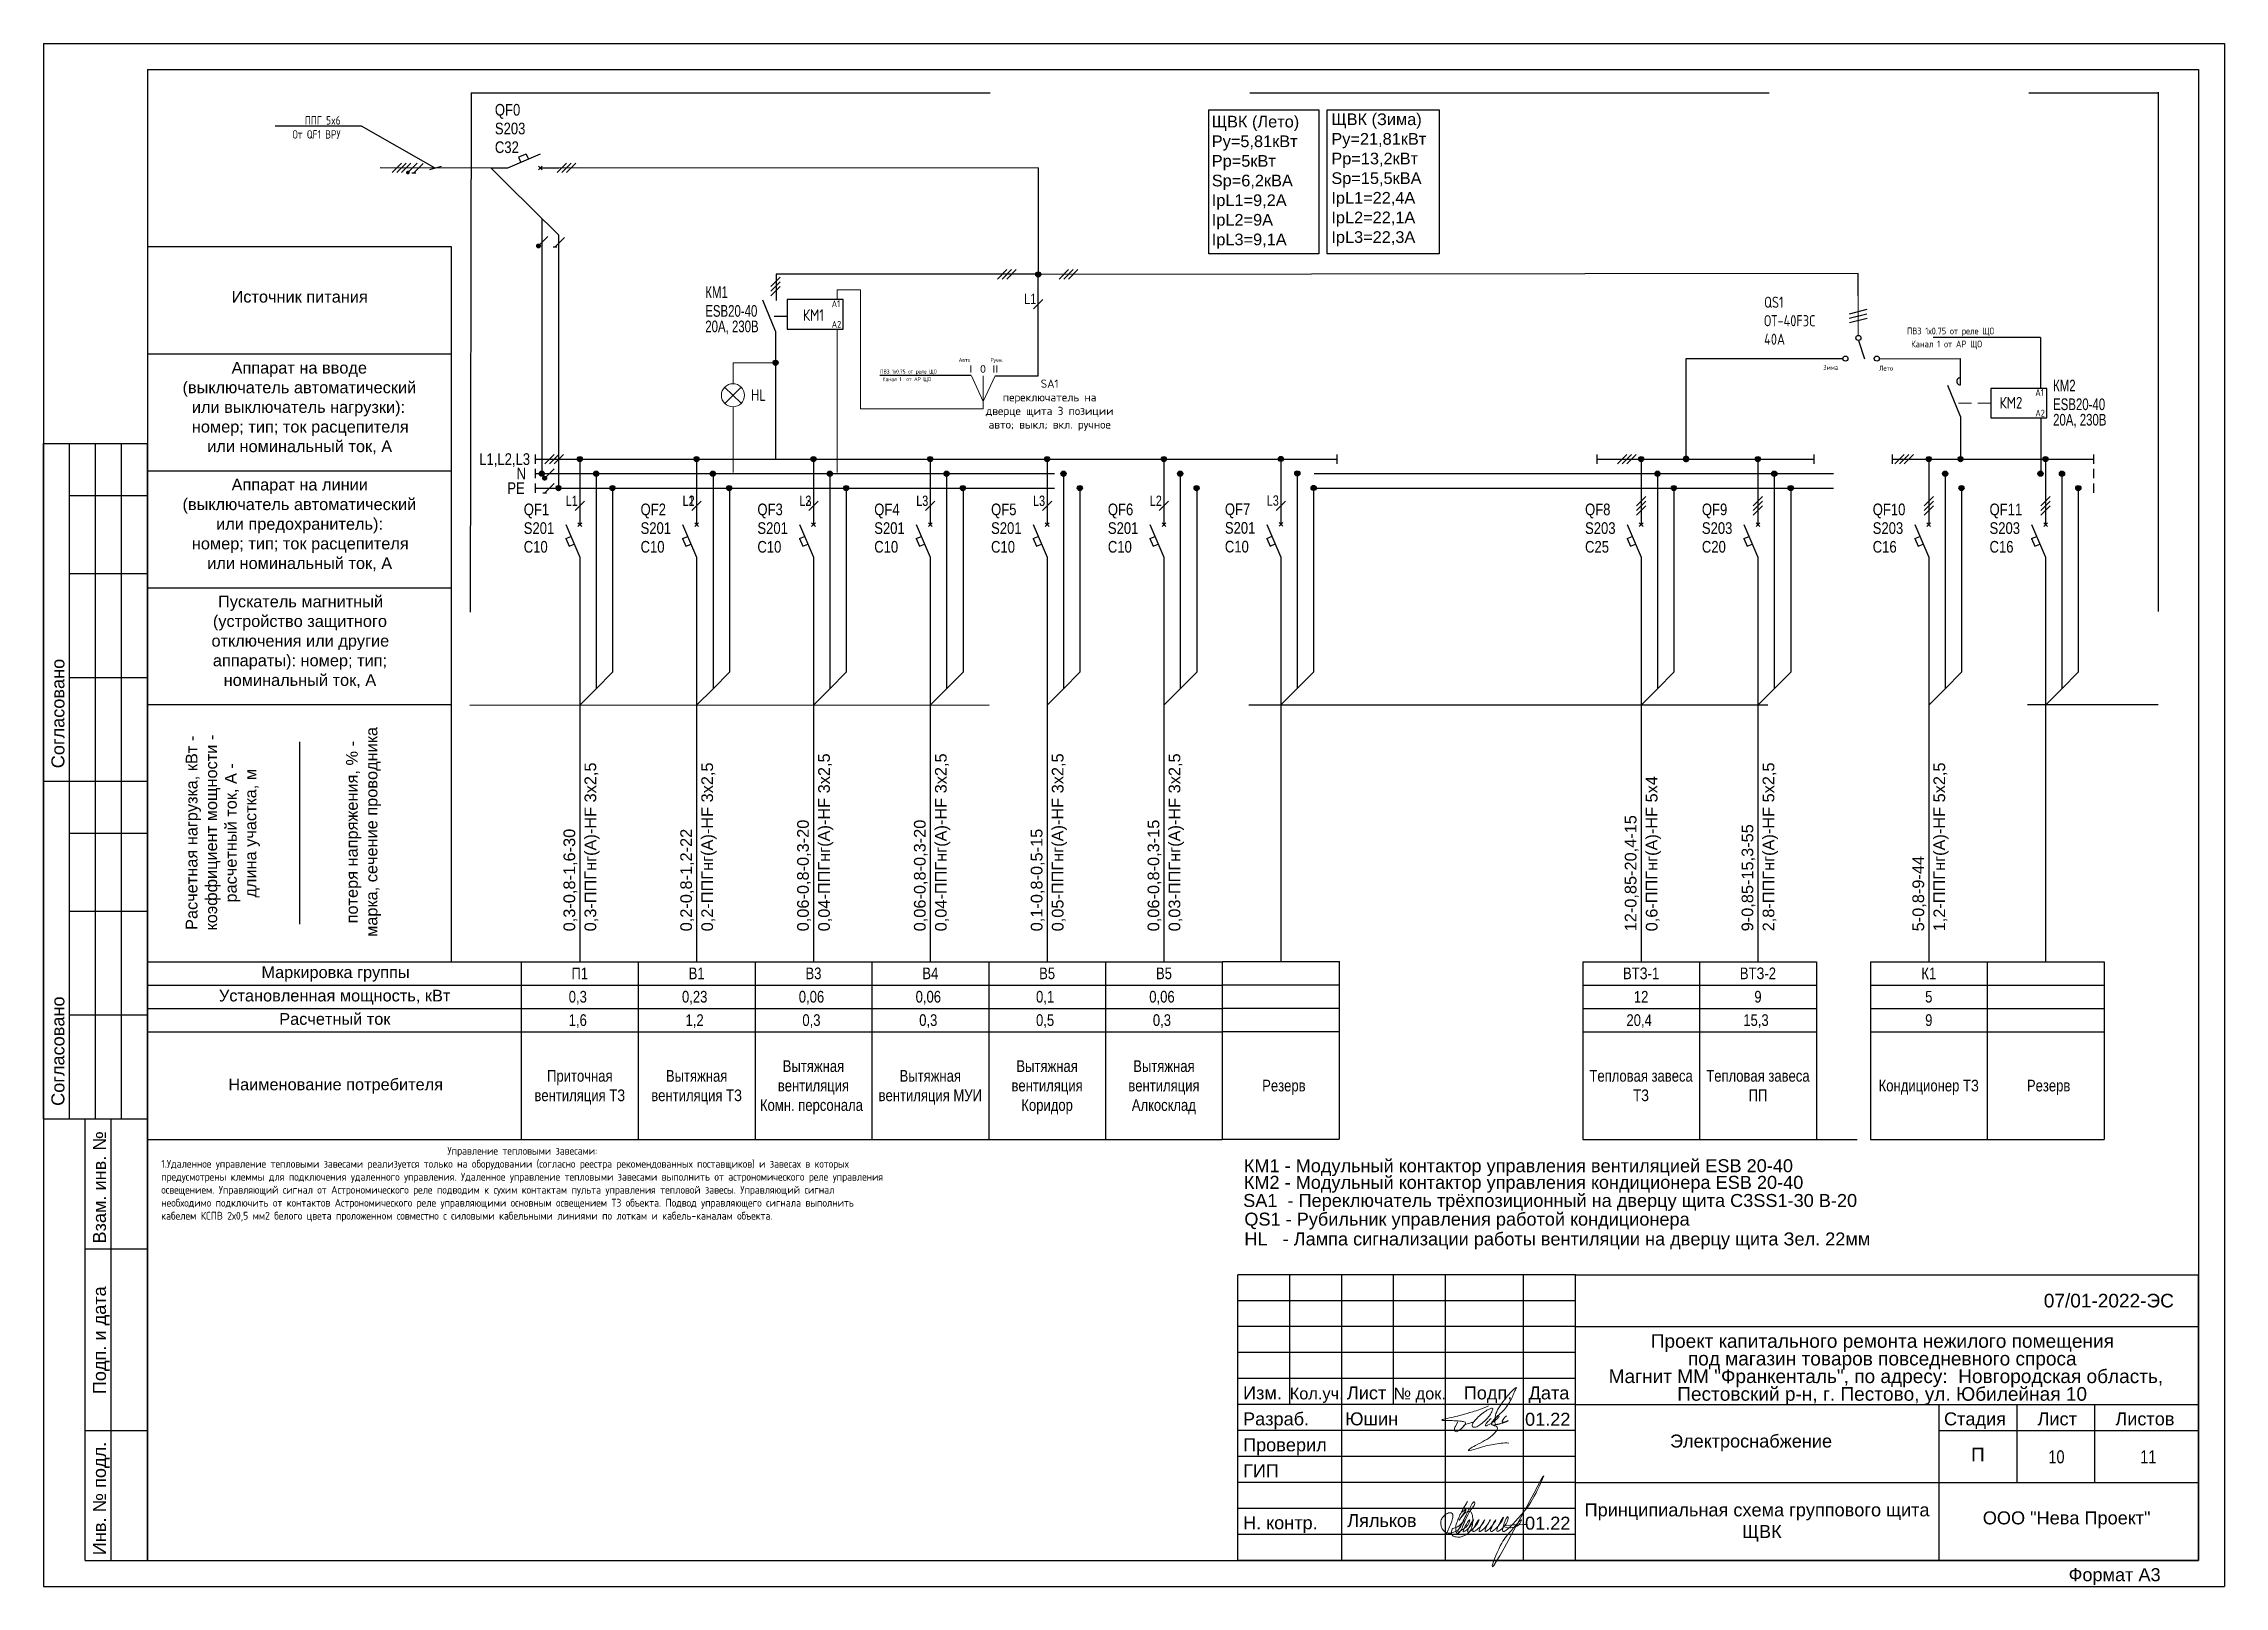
# Model space of a CAD drawing. Header units: metres. Extents: x -564 to -106, y -319 to -159.
# Drawn here: x -198.05 to -156.05, y -287.7 to -258 of the extents above; entities that cross this region are included whole.
import ezdxf
from ezdxf import colors
from ezdxf.entities.mleader import LeaderData, LeaderLine
from ezdxf.enums import TextEntityAlignment as Align
from ezdxf.math import Vec2, Vec3

# ---------------------------------------------------------------- set-up
doc = ezdxf.new("R2010")
doc.units = ezdxf.units.M
doc.header["$MEASUREMENT"] = 0
for name, pattern in [('( Hidden )', [0.375, 0.25, -0.125]), ('Elproject1', [15, 10, -5]), ('невидимая2', [4.7625, 3.175, -1.5875])]:
    doc.linetypes.add(name, pattern=pattern)
for name, color, linetype, lineweight in [('01-ЭОМ Схемы', 7, 'Continuous', 20), ('_ЭлектрикаЛинии', 119, 'Continuous', 30), ('Level 1', 7, 'Continuous', 0), ('Level 63', 7, 'Continuous', 0)]:
    doc.layers.add(name, color=color, linetype=linetype, lineweight=lineweight)
for name, color, linetype in [('Elproject', 7, 'Continuous'), ('ЭЛЕКТРИК', 7, 'Continuous'), ('Электрика', 7, 'Continuous'), ('ЭО-ЭМ', 7, 'Continuous')]:
    doc.layers.add(name, color=color, linetype=linetype)
doc.styles.add('Elproject', font='arial.ttf')
doc.styles.add('GOST 2.304', font='cs_gost2304.shx')
doc.styles.add('ISOCPEUR', font='isocpeur.ttf', dxfattribs={"height": 250})
doc.styles.get("Standard").update_dxf_attribs({"font": 'cs_gost2304.shx'})
doc.styles.add('Style-Arial', font='arial.ttf')
doc.styles.add('Times', font='CS_Gost2304.shx')

msp = doc.modelspace()

# ---------------------------------------------------------------- texts
at = {"style": 'Times'}
for s, p in [('КМ1', (-183.224, -263.226)), ('HL', (-184.28, -264.765))]:
    msp.add_text(s, height=0.225, dxfattribs=at).set_placement(p, align=Align.MIDDLE_CENTER)
for s, height, p in [('А1', 0.1316, (-182.871, -263.075)), ('А2', 0.1316, (-182.871, -263.471)), ('Авто', 0.0773, (-180.424, -264.129)), ('Ручн.', 0.0773, (-179.814, -264.129)), ('ПВ3 1х0.75 от реле ЩО', 0.07729, (-181.939, -264.352)), ('Канал 1  от АР ЩО', 0.07729, (-181.892, -264.499))]:
    msp.add_text(s, height=height).set_placement(p)
at = {"color": 7, "linetype": 'Continuous', "lineweight": 30, "style": 'Style-Arial'}
for s, p in [('Проект капитального ремонта нежилого помещения', (-167.096, -283.108)), ('под магазин товаров повседневного спроса', (-166.382, -283.447)), (' Магнит ММ "Франкенталь", по адресу:  Новгородская область,', (-168.009, -283.787)), ('Пестовский р-н, г. Пестово, ул. Юбилейная 10', (-166.586, -284.127))]:
    msp.add_text(s, height=0.2625, dxfattribs=at).set_placement(p)
at = {"color": 7, "linetype": 'Continuous', "lineweight": 13, "style": 'Style-Arial'}
msp.add_text('Юшин', height=0.25, dxfattribs=at).set_placement((-172.472, -284.476), align=Align.MIDDLE_CENTER)
msp.add_text('П', height=0.263, dxfattribs=at).set_placement((-160.796, -285.033), align=Align.TOP_CENTER)
at = {"color": 7, "linetype": 'Continuous', "lineweight": 0, "style": 'Style-Arial', "width": 0.8}
for s, p in [('10', (-159.283, -285.082)), ('11', (-157.515, -285.082))]:
    msp.add_text(s, height=0.25, dxfattribs=at).set_placement(p, align=Align.TOP_CENTER)
at = {"color": 7, "lineweight": 13, "style": 'Style-Arial'}
msp.add_text('Ляльков', height=0.25, dxfattribs=at).set_placement((-172.943, -286.309), align=Align.TOP_LEFT)
at = {"color": 7, "linetype": 'Continuous', "lineweight": 13, "style": 'Style-Arial'}
msp.add_text('ООО "Нева Проект"', height=0.25, dxfattribs=at).set_placement((-160.702, -286.257), align=Align.TOP_LEFT)
at = {"color": 7, "linetype": 'Continuous', "lineweight": 30, "char_height": 0.25, "attachment_point": 1, "line_spacing_factor": 0.72, "style": 'GOST 2.304'}
for insert in [(-169.518, -284.359), (-169.518, -286.359)]:
    msp.add_mtext('{\\fArial|b0|i0|c0|p39;01.22}', dxfattribs=dict(at, insert=insert))
at = {"color": 7, "linetype": 'Continuous', "lineweight": 0, "insert": (-165.165, -284.941), "char_height": 0.25, "attachment_point": 5, "line_spacing_factor": 0.776524, "style": 'Style-Arial'}
msp.add_mtext('Электроснабжение', dxfattribs=at)
at = {"layer": '01-ЭОМ Схемы', "color": 7, "lineweight": 20, "char_height": 0.14159, "width": 0.00275, "attachment_point": 5}
for s, insert in [('{\\fArial|b0|i0|c204|p0;I}', (-180.193, -264.264)), ('{\\fArial|b0|i0|c204|p0;0}', (-179.957, -264.264)), ('{\\fArial|b0|i0|c204|p0;II}', (-179.721, -264.264))]:
    msp.add_mtext(s, dxfattribs=dict(at, insert=insert))
at = {"layer": '01-ЭОМ Схемы', "color": 0, "linetype": 'невидимая2', "lineweight": 25, "insert": (-180.094, -264.468), "char_height": 0.15732, "width": 2.84054, "attachment_point": 1, "style": 'ISOCPEUR'}
msp.add_mtext('\\pxqc;SA1\\Pпереключатель на\\Pдверце щита 3 позиции\\Pавто; выкл; вкл. ручное', dxfattribs=at)
at = {"layer": 'Elproject', "style": 'Elproject'}
for s, height, width, p in [('S203', 0.225, 0.8, (-189.358, -259.747)), ('QF0', 0.225, 0.8, (-189.358, -259.387)), ('C32', 0.225, 0.8, (-189.358, -260.107)), ('КМ1', 0.225, 0.7, (-185.306, -262.899)), ('L1', 0.198, 0.75, (-179.163, -263.014)), ('20А, 230В', 0.225, 0.7, (-185.306, -263.557)), ('ESB20-40', 0.225, 0.7, (-185.306, -263.259)), ('КМ2', 0.225, 0.7, (-159.348, -264.696)), ('ESB20-40', 0.225, 0.7, (-159.348, -265.056)), ('20А, 230В', 0.225, 0.7, (-159.348, -265.354)), ('L1,L2,L3', 0.225, 0.8, (-189.659, -266.112)), ('N', 0.225, 0.8, (-188.939, -266.391)), ('PE', 0.225, 0.8, (-189.119, -266.67)), ('L2', 0.198, 0.75, (-185.742, -266.9)), ('L2', 0.198, 0.75, (-183.494, -266.9)), ('L3', 0.198, 0.75, (-183.492, -266.9)), ('L3', 0.198, 0.75, (-181.244, -266.9)), ('L3', 0.198, 0.75, (-181.242, -266.9)), ('L3', 0.198, 0.75, (-178.994, -266.9)), ('L3', 0.198, 0.75, (-178.992, -266.9)), ('L2', 0.198, 0.75, (-176.744, -266.9)), ('L3', 0.198, 0.75, (-174.491, -266.896)), ('QF1', 0.225, 0.8, (-188.802, -267.08)), ('L1', 0.198, 0.75, (-187.994, -266.9)), ('L1', 0.198, 0.75, (-187.992, -266.9)), ('QF2', 0.225, 0.8, (-186.552, -267.08)), ('L1', 0.198, 0.75, (-185.744, -266.9)), ('QF3', 0.225, 0.8, (-184.302, -267.08)), ('QF4', 0.225, 0.8, (-182.052, -267.08)), ('QF5', 0.225, 0.8, (-179.802, -267.08)), ('QF6', 0.225, 0.8, (-177.552, -267.08)), ('QF7', 0.225, 0.8, (-175.299, -267.076)), ('QF8', 0.225, 0.8, (-168.362, -267.08)), ('QF9', 0.225, 0.8, (-166.112, -267.08)), ('QF10', 0.225, 0.8, (-162.822, -267.08)), ('QF11', 0.225, 0.8, (-160.572, -267.08)), ('S201', 0.225, 0.8, (-188.802, -267.44)), ('S201', 0.225, 0.8, (-186.552, -267.44)), ('S201', 0.225, 0.8, (-184.302, -267.44)), ('S201', 0.225, 0.8, (-182.052, -267.44)), ('S201', 0.225, 0.8, (-179.802, -267.44)), ('S201', 0.225, 0.8, (-177.552, -267.44)), ('S201', 0.225, 0.8, (-175.299, -267.436)), ('S203', 0.225, 0.8, (-168.362, -267.44)), ('S203', 0.225, 0.8, (-166.112, -267.44)), ('S203', 0.225, 0.8, (-162.822, -267.44)), ('S203', 0.225, 0.8, (-162.822, -267.44)), ('S203', 0.225, 0.8, (-160.572, -267.44)), ('C10', 0.225, 0.8, (-188.802, -267.8)), ('C10', 0.225, 0.8, (-186.552, -267.8)), ('C10', 0.225, 0.8, (-184.302, -267.8)), ('C10', 0.225, 0.8, (-182.052, -267.8)), ('C10', 0.225, 0.8, (-179.802, -267.8)), ('C10', 0.225, 0.8, (-177.552, -267.8)), ('C10', 0.225, 0.8, (-175.299, -267.796)), ('C25', 0.225, 0.8, (-168.362, -267.8)), ('C20', 0.225, 0.8, (-166.112, -267.8)), ('C16', 0.225, 0.8, (-162.822, -267.8)), ('C16', 0.225, 0.8, (-162.822, -267.8)), ('C16', 0.225, 0.8, (-160.572, -267.8)), ('П1', 0.225, 0.8, (-187.883, -276.012)), ('В1', 0.225, 0.8, (-185.626, -276.012)), ('В3', 0.225, 0.8, (-183.376, -276.012)), ('В4', 0.225, 0.8, (-181.126, -276.012)), ('В5', 0.225, 0.8, (-178.876, -276.012)), ('В5', 0.225, 0.8, (-176.626, -276.012)), ('ВТЗ-1', 0.225, 0.8, (-167.631, -276.012)), ('ВТЗ-2', 0.225, 0.8, (-165.381, -276.012)), ('К1', 0.225, 0.8, (-161.885, -276.012)), ('0,3', 0.225, 0.8, (-187.936, -276.462)), ('0,23', 0.225, 0.8, (-185.755, -276.462)), ('0,06', 0.225, 0.8, (-183.505, -276.462)), ('0,06', 0.225, 0.8, (-181.255, -276.462)), ('0,1', 0.225, 0.8, (-178.936, -276.462)), ('0,06', 0.225, 0.8, (-176.755, -276.462)), ('12', 0.225, 0.8, (-167.422, -276.462)), ('9', 0.225, 0.8, (-165.102, -276.462)), ('5', 0.225, 0.8, (-161.812, -276.462)), ('1,6', 0.225, 0.8, (-187.936, -276.912)), ('1,2', 0.225, 0.8, (-185.686, -276.912)), ('0,3', 0.225, 0.8, (-183.436, -276.912)), ('0,3', 0.225, 0.8, (-181.186, -276.912)), ('0,5', 0.225, 0.8, (-178.936, -276.912)), ('0,3', 0.225, 0.8, (-176.686, -276.912)), ('20,4', 0.225, 0.8, (-167.565, -276.912)), ('15,3', 0.225, 0.8, (-165.315, -276.912)), ('9', 0.225, 0.8, (-161.812, -276.912)), ('Вытяжная', 0.225, 0.8, (-183.814, -277.797)), ('Вытяжная', 0.225, 0.8, (-179.314, -277.797)), ('Вытяжная', 0.225, 0.8, (-177.064, -277.797)), ('Приточная', 0.225, 0.8, (-188.353, -277.985)), ('Вытяжная', 0.225, 0.8, (-186.064, -277.985)), ('вентиляция', 0.225, 0.8, (-183.908, -278.172)), ('Вытяжная', 0.225, 0.8, (-181.564, -277.985)), ('вентиляция', 0.225, 0.8, (-179.408, -278.172)), ('вентиляция', 0.225, 0.8, (-177.158, -278.172)), ('Резерв', 0.225, 0.8, (-174.58, -278.172)), ('Тепловая завеса', 0.225, 0.8, (-168.277, -277.985)), ('Тепловая завеса', 0.225, 0.8, (-166.027, -277.985)), ('Кондиционер ТЗ', 0.225, 0.8, (-162.708, -278.172)), ('Резерв', 0.225, 0.8, (-159.852, -278.172)), ('вентиляция ТЗ', 0.225, 0.8, (-188.596, -278.36)), ('вентиляция ТЗ', 0.225, 0.8, (-186.346, -278.36)), ('Комн. персонала', 0.225, 0.8, (-184.253, -278.547)), ('вентиляция МУИ', 0.225, 0.8, (-181.968, -278.36)), ('Коридор', 0.225, 0.8, (-179.219, -278.547)), ('Алкосклад', 0.225, 0.8, (-177.091, -278.547)), ('ТЗ', 0.225, 0.8, (-167.435, -278.36)), ('ПП', 0.225, 0.8, (-165.213, -278.36))]:
    msp.add_text(s, height=height, dxfattribs=dict(at, width=width)).set_placement(p)
for s, height, p in [('ЩВК (Лето)', 0.225, (-175.551, -259.615)), ('ЩВК (Зима)', 0.225, (-173.248, -259.569)), ('Pу=5,81кВт', 0.225, (-175.551, -259.993)), ('Pу=21,81кВт', 0.225, (-173.248, -259.947)), ('Pр=5кВт', 0.225, (-175.551, -260.371)), ('Pр=13,2кВт', 0.225, (-173.248, -260.325)), ('Sр=6,2кВА', 0.225, (-175.551, -260.749)), ('Sр=15,5кВА', 0.225, (-173.248, -260.703)), ('IрL1=9,2А', 0.225, (-175.551, -261.127)), ('IрL1=22,4А', 0.225, (-173.248, -261.081)), ('IрL2=22,1А', 0.225, (-173.248, -261.459)), ('IрL2=9А', 0.225, (-175.551, -261.505)), ('IрL3=9,1А', 0.225, (-175.551, -261.883)), ('IрL3=22,3А', 0.225, (-173.248, -261.837)), ('Источник питания', 0.225, (-194.429, -262.985)), ('Аппарат на вводе', 0.225, (-194.429, -264.353)), ('(выключатель автоматический', 0.225, (-195.374, -264.731)), ('или выключатель нагрузки): ', 0.225, (-195.194, -265.109)), ('номер; тип; ток расцепителя', 0.225, (-195.194, -265.487)), ('или номинальный ток, А', 0.225, (-194.897, -265.865)), ('Аппарат на линии', 0.225, (-194.429, -266.603)), ('(выключатель автоматический', 0.225, (-195.374, -266.981)), ('или предохранитель):', 0.225, (-194.726, -267.359)), ('номер; тип; ток расцепителя', 0.225, (-195.194, -267.737)), ('или номинальный ток, А', 0.225, (-194.897, -268.115)), ('Пускатель магнитный', 0.225, (-194.69, -268.853)), ('(устройство защитного', 0.225, (-194.789, -269.231)), ('отключения или другие', 0.225, (-194.816, -269.609)), ('аппараты): номер; тип;', 0.225, (-194.789, -269.987)), ('номинальный ток, А', 0.225, (-194.582, -270.365)), ('Маркировка группы', 0.225, (-193.853, -275.99)), ('Установленная мощность, кВт', 0.225, (-194.672, -276.44)), ('Расчетный ток', 0.225, (-193.511, -276.89)), ('Наименование потребителя', 0.225, (-194.492, -278.15)), ('КM1 - Модульный контактор управления вентиляцией ESB 20-40', 0.25, (-174.934, -279.728)), ('SА1  - Переключатель трёхпозиционный на дверцу щита С3SS1-30 B-20 ', 0.25, (-174.947, -280.397)), ('КМ2 - Модульный контактор управления кондиционера ESB 20-40', 0.25, (-174.934, -280.048)), ('QS1 - Рубильник управления работой кондиционера', 0.25, (-174.924, -280.756)), ('HL   - Лампа сигнализации работы вентиляции на дверцу щита Зел. 22мм ', 0.25, (-174.924, -281.137)), ('Изм.', 0.25, (-174.949, -284.101)), ('Кол.уч.', 0.225, (-174.049, -284.101)), ('Лист', 0.25, (-172.949, -284.101)), ('№ док.', 0.225, (-172.049, -284.101)), ('Подп.', 0.25, (-170.699, -284.101)), ('Дата', 0.25, (-169.449, -284.101)), ('Разраб.', 0.25, (-174.949, -284.601)), ('Разраб.', 0.25, (-174.949, -284.601)), ('Стадия', 0.25, (-161.449, -284.601)), ('Лист', 0.25, (-159.649, -284.601)), ('Листов', 0.25, (-158.149, -284.601)), ('Проверил', 0.25, (-174.949, -285.101)), ('ГИП', 0.25, (-174.949, -285.601)), ('Н. контр.', 0.25, (-174.949, -286.601)), ('Принципиальная схема группового щита', 0.25, (-168.371, -286.353)), ('ЩВК', 0.25, (-165.339, -286.77)), ('Формат А3', 0.25, (-159.049, -287.601))]:
    msp.add_text(s, height=height, dxfattribs=at).set_placement(p)
for s, height, p in [('Согласовано', 0.25, (-197.649, -271.951)), ('коэффициент мощности -', 0.225, (-194.708, -275.072)), ('марка, сечение проводника', 0.225, (-191.621, -275.198)), ('Расчетная нагрузка, кВт -', 0.225, (-195.086, -275.063)), ('потеря напряжения, % - ', 0.225, (-191.999, -274.937)), ('0,04-ППГнг(А)-HF 3х2,5', 0.225, (-182.907, -275.09)), ('0,04-ППГнг(А)-HF 3х2,5', 0.225, (-180.657, -275.09)), ('0,05-ППГнг(А)-HF 3х2,5', 0.225, (-178.407, -275.09)), ('0,03-ППГнг(А)-HF 3х2,5', 0.225, (-176.157, -275.09)), ('расчетный ток, А - ', 0.225, (-194.33, -274.536)), ('длина участка, м', 0.225, (-193.952, -274.442)), ('0,3-ППГнг(А)-HF 3х2,5', 0.225, (-187.407, -275.09)), ('0,2-ППГнг(А)-HF 3х2,5', 0.225, (-185.157, -275.09)), ('0,6-ППГнг(А)-HF 5х4', 0.225, (-166.967, -275.09)), ('2,8-ППГнг(А)-HF 5х2,5', 0.225, (-164.717, -275.09)), ('1,2-ППГнг(А)-HF 5х2,5', 0.225, (-161.427, -275.09)), ('0,06-0,8-0,3-20', 0.225, (-183.312, -275.09)), ('0,06-0,8-0,3-20', 0.225, (-181.062, -275.09)), ('0,06-0,8-0,3-15', 0.225, (-176.562, -275.09)), ('12-0,85-20,4-15', 0.225, (-167.372, -275.09)), ('0,3-0,8-1,6-30', 0.225, (-187.812, -275.09)), ('0,2-0,8-1,2-22', 0.225, (-185.562, -275.09)), ('0,1-0,8-0,5-15', 0.225, (-178.812, -275.09)), ('9-0,85-15,3-55', 0.225, (-165.122, -275.09)), ('5-0,8-9-44', 0.225, (-161.832, -275.09)), ('Согласовано', 0.25, (-197.649, -278.451)), ('Взам. инв. №', 0.25, (-196.849, -281.101)), ('Подп. и дата', 0.25, (-196.849, -284.001)), ('Инв. № подл.', 0.25, (-196.849, -287.101))]:
    msp.add_text(s, height=height, rotation=90, dxfattribs=at).set_placement(p)
at = {"layer": 'Level 1', "color": 7, "linetype": 'Continuous', "lineweight": 30, "style": 'Style-Arial'}
msp.add_text('07/01-2022-ЭС', height=0.2625, dxfattribs=at).set_placement((-159.527, -282.331))
at = {"layer": 'Электрика', "lineweight": 9, "insert": (-195.783, -279.24), "char_height": 0.15, "attachment_point": 1}
msp.add_mtext_dynamic_manual_height_columns('\\pxqc;{\\Fgeniso|c204;Управление тепловыми завесами: \\P\\pql;1.Удаленное управление тепловыми завесами реализуется только на оборудовании (согласно реестра рекомендованных поставщиков) и завесах в которых предусмотрены клеммы для подключения удаленного управления. Удаленное управление тепловыми завесами выполнить от астрономического реле управления освещением. Управляющий сигнал от Астрономического реле подводим к сухим контактам пульта управления тепловой завесы. Управляющий сигнал необходимо подключить от контактов Астрономического реле управляющими основным освещением ТЗ объекта. Подвод управляющего сигнала выполнить кабелем КСПВ 2х0,5 мм2 белого цвета проложенном совместно с силовыми кабельными линиями по лоткам и кабель-каналам объекта.}', width=13.90879, gutter_width=1.684, heights=[15.251], dxfattribs=at)
at = {"layer": 'ЭО-ЭМ'}
for s, height, p in [('ПВ3 1х0.75 от реле ЩО', 0.13164, (-162.163, -263.598)), ('Канал 1 от АР ЩО', 0.13164, (-162.082, -263.849)), ('А1', 0.1316, (-159.691, -264.783)), ('А2', 0.1316, (-159.69, -265.18))]:
    msp.add_text(s, height=height, dxfattribs=at).set_placement(p)
at = {"layer": 'ЭО-ЭМ', "style": 'Times'}
msp.add_text('КМ2', height=0.225, dxfattribs=at).set_placement((-160.161, -264.914), align=Align.MIDDLE_CENTER)
at = {"layer": 'ЭО-ЭМ', "attachment_point": 1, "style": 'Times'}
for s, insert, char_height, width in [('QS1\\PОТ-40F3C\\P40А', (-164.913, -262.872), 0.2137, 2.166), ('Зима', (-163.775, -264.188), 0.0931, 1.3082), ('Лето', (-162.697, -264.202), 0.0931, 1.3082)]:
    msp.add_mtext(s, dxfattribs=dict(at, insert=insert, char_height=char_height, width=width))

# ---------------------------------------------------------------- blocks, each defined once
blk = doc.blocks.new('Block_dot')
blk.add_hatch(color=256).paths.add_polyline_path([(0.55, 0, 1), (-0.55, 0, 1)])
blk.add_circle((0, 0), 0.55)
blk = doc.blocks.new('_Oblique')
at = {"color": 0, "linetype": 'ByBlock', "lineweight": -2}
blk.add_line((0.5, 0.5), (-0.5, -0.5), dxfattribs=at)
blk = doc.blocks.new('Block_switch_line')
for p, q in [((0, 0), (0, -4)), ((-3, -4), (0, -11)), ((0, -11), (0, -14.5))]:
    blk.add_line(p, q)
blk = doc.blocks.new('Block_switch')
for p, q in [((-0.4, -4.4), (0.4, -3.6)), ((-0.4, -3.6), (0.4, -4.4))]:
    blk.add_line(p, q)
blk.add_blockref('Block_switch_line', (0, 0))
blk = doc.blocks.new('Block_automatic')
for p, q in [((-3, -7), (-1.91, -6.53)), ((-3, -7), (-2.3, -8.63)), ((-2.3, -8.63), (-1.21, -8.17))]:
    blk.add_line(p, q)
blk.add_blockref('Block_switch', (0, 0))

# ---------------------------------------------------------------- hatches: boundary and pattern name
at = {"layer": 'Elproject'}
for points in [[(-191.069, -260.483, 1), (-190.997, -260.483, 1)], [(-188.553, -261.896, 1), (-188.481, -261.896, 1)], [(-188.435, -266.369, 1), (-188.363, -266.369, 1)]]:
    msp.add_hatch(color=256, dxfattribs=at).paths.add_polyline_path(points)

# ---------------------------------------------------------------- linework, layer by layer
for p, q in [((-183.953, -263.537), (-184.197, -262.938)), ((-161.134, -265.178), (-161.378, -264.579))]:
    msp.add_line(p, q)
at = {"linetype": '( Hidden )'}
msp.add_line((-183.732, -263.251), (-184.059, -263.251), dxfattribs=at)
for points in [[(-178.893, -262.442), (-178.893, -262.442), (-183.942, -262.442), (-183.942, -262.945)], [(-179.724, -264.393), (-178.893, -264.393), (-178.893, -262.442)], [(-163.099, -262.856), (-163.099, -262.426), (-178.893, -262.444)], [(-183.953, -263.537), (-183.953, -265.988)], [(-180.185, -264.391), (-180.185, -264.391), (-180.424, -264.391), (-181.945, -264.391)]]:
    msp.add_lwpolyline(points)
for points in [[(-183.727, -263.495), (-182.649, -263.495), (-182.649, -262.929), (-183.727, -262.929)], [(-160.547, -265.204), (-159.468, -265.204), (-159.468, -264.638), (-160.547, -264.638)]]:
    msp.add_lwpolyline(points, close=True)
msp.add_arc((-161.134, -264.503), 0.0691, 87.4459, 270)
at = {"color": 5, "linetype": 'Continuous', "lineweight": 0}
msp.add_spline([(-171.039, -286.701), (-170.936, -286.467), (-170.911, -286.373), (-170.911, -286.319), (-170.942, -286.288), (-170.991, -286.288), (-171.069, -286.333), (-171.123, -286.403), (-171.138, -286.443), (-171.138, -286.512), (-171.121, -286.575), (-171.078, -286.636), (-171.029, -286.664), (-170.962, -286.676), (-170.894, -286.657), (-170.835, -286.631), (-170.795, -286.6), (-170.724, -286.476), (-170.658, -286.34), (-170.604, -286.23), (-170.548, -286.132), (-170.51, -286.08), (-170.493, -286.075), (-170.486, -286.1), (-170.497, -286.142), (-170.53, -286.186), (-170.721, -286.555), (-170.782, -286.66), (-170.827, -286.686), (-170.84, -286.665), (-170.845, -286.644), (-170.853, -286.569), (-170.82, -286.445), (-170.725, -286.238), (-170.627, -286.068), (-170.724, -286.265), (-170.66, -286.21), (-170.789, -286.433), (-170.688, -286.302), (-170.614, -286.26), (-170.558, -286.275), (-170.531, -286.335), (-170.523, -286.432), (-170.594, -286.655), (-170.682, -286.719), (-170.746, -286.746), (-170.846, -286.749), (-170.914, -286.72), (-170.927, -286.699), (-170.934, -286.648), (-170.921, -286.597), (-170.845, -286.569), (-170.692, -286.432), (-170.808, -286.659), (-170.748, -286.625), (-170.594, -286.471), (-170.582, -286.426), (-170.707, -286.642), (-170.574, -286.541), (-170.506, -286.418), (-170.623, -286.651), (-170.461, -286.524), (-170.403, -286.418), (-170.526, -286.636), (-170.36, -286.53), (-170.293, -286.418), (-170.403, -286.638), (-170.233, -286.502), (-170.186, -286.418), (-170.287, -286.635), (-170.09, -286.443), (-170.085, -286.431), (-170.183, -286.623), (-169.939, -286.396), (-169.936, -286.386), (-170.061, -286.627), (-169.841, -286.396), (-169.841, -286.367), (-169.951, -286.615), (-169.65, -286.39), (-169.306, -285.897), (-169.171, -285.607), (-170.149, -287.3), (-169.966, -286.868), (-169.741, -286.577), (-169.588, -286.424), (-169.644, -286.52), (-169.914, -286.553), (-169.471, -286.51)], degree=3, dxfattribs=at)
at = {"layer": '01-ЭОМ Схемы', "color": 7, "lineweight": 20}
for p, q in [((-180.181, -264.393), (-179.952, -264.889)), ((-179.724, -264.393), (-179.952, -264.889)), ((-179.952, -264.889), (-179.952, -264.393))]:
    msp.add_line(p, q, dxfattribs=at)
at = {"layer": '_ЭлектрикаЛинии', "color": 0, "lineweight": -2}
for points in [[(-175.609, -259.277), (-173.492, -259.277), (-173.492, -262.049), (-175.609, -262.049)], [(-173.331, -259.277), (-171.173, -259.277), (-171.173, -262.049), (-173.331, -262.049)]]:
    msp.add_lwpolyline(points, close=True, dxfattribs=at)
at = {"layer": 'Elproject'}
for p, q in [((-198.049, -258.001), (-156.049, -258.001)), ((-198.049, -258.001), (-198.049, -287.701)), ((-156.049, -258.001), (-156.049, -287.701)), ((-196.049, -258.501), (-189.549, -258.501)), ((-196.049, -258.501), (-196.049, -260.801)), ((-196.049, -258.501), (-156.549, -258.501)), ((-196.049, -258.501), (-196.049, -287.201)), ((-156.549, -258.501), (-156.549, -287.201)), ((-189.115, -260.396), (-191.57, -260.393)), ((-191.334, -260.483), (-191.154, -260.303)), ((-191.244, -260.483), (-191.064, -260.303)), ((-191.154, -260.483), (-190.974, -260.303)), ((-191.033, -260.483), (-190.853, -260.303)), ((-190.919, -260.49), (-190.739, -260.31)), ((-189.43, -260.396), (-189.115, -260.711)), ((-188.161, -260.483), (-187.981, -260.303)), ((-178.893, -260.393), (-188.125, -260.396)), ((-188.071, -260.483), (-187.891, -260.303)), ((-187.981, -260.483), (-187.801, -260.303)), ((-178.893, -260.393), (-178.893, -262.153)), ((-196.049, -260.801), (-196.049, -263.301)), ((-190.955, -260.49), (-190.883, -260.49)), ((-189.115, -260.711), (-188.133, -261.684)), ((-188.451, -261.369), (-188.455, -266.263)), ((-196.049, -261.905), (-190.199, -261.905)), ((-190.199, -261.905), (-190.199, -263.975)), ((-188.517, -261.896), (-188.337, -261.716)), ((-188.234, -261.913), (-188.162, -261.913)), ((-188.198, -261.913), (-188.018, -261.733)), ((-188.133, -261.684), (-188.133, -266.544)), ((-184.041, -262.676), (-183.861, -262.496)), ((-179.678, -262.532), (-179.498, -262.352)), ((-179.588, -262.532), (-179.408, -262.352)), ((-179.498, -262.532), (-179.318, -262.352)), ((-178.893, -262.153), (-178.893, -262.442)), ((-178.491, -262.532), (-178.311, -262.352)), ((-178.401, -262.532), (-178.221, -262.352)), ((-178.311, -262.532), (-178.131, -262.352)), ((-184.041, -262.766), (-183.861, -262.586)), ((-184.041, -262.856), (-183.861, -262.676)), ((-196.049, -263.301), (-196.049, -265.801)), ((-178.983, -263.104), (-178.803, -262.924)), ((-196.049, -263.975), (-190.199, -263.975)), ((-190.199, -263.975), (-190.199, -266.225)), ((-159.583, -265.207), (-159.583, -266.28)), ((-198.049, -265.701), (-196.049, -265.701)), ((-198.049, -272.201), (-198.049, -265.701)), ((-197.549, -272.201), (-197.549, -265.701)), ((-197.049, -272.201), (-197.049, -265.701)), ((-196.549, -272.201), (-196.549, -265.701)), ((-196.049, -272.201), (-196.049, -265.701)), ((-196.049, -265.801), (-196.049, -268.301)), ((-196.049, -266.225), (-190.199, -266.225)), ((-190.199, -266.225), (-190.199, -268.475)), ((-188.579, -265.91), (-188.579, -266.09)), ((-188.579, -266), (-173.143, -266)), ((-188.579, -266.189), (-188.579, -266.369)), ((-188.399, -266.09), (-188.219, -265.91)), ((-188.399, -266.369), (-188.219, -266.189)), ((-188.309, -266.09), (-188.129, -265.91)), ((-188.219, -266.09), (-188.039, -265.91)), ((-187.724, -266), (-187.724, -266.9)), ((-187.722, -266), (-187.722, -266.9)), ((-187.407, -266.279), (-187.407, -270.419)), ((-185.474, -266), (-185.474, -266.9)), ((-185.472, -266), (-185.472, -266.9)), ((-185.157, -266.279), (-185.157, -270.419)), ((-183.224, -266), (-183.224, -266.9)), ((-183.222, -266), (-183.222, -266.9)), ((-182.907, -266.279), (-182.907, -270.419)), ((-180.974, -266), (-180.974, -266.9)), ((-180.972, -266), (-180.972, -266.9)), ((-180.657, -266.279), (-180.657, -270.419)), ((-178.724, -266), (-178.724, -266.9)), ((-178.722, -266), (-178.722, -266.9)), ((-178.407, -266.279), (-178.407, -270.419)), ((-176.474, -266), (-176.474, -266.9)), ((-176.472, -266), (-176.472, -266.9)), ((-176.157, -266.279), (-176.157, -270.419)), ((-174.221, -265.996), (-174.221, -266.896)), ((-174.219, -265.996), (-174.219, -266.896)), ((-173.904, -266.275), (-173.904, -270.415)), ((-173.143, -265.91), (-173.143, -266.09)), ((-168.134, -265.91), (-168.134, -266.09)), ((-168.134, -266), (-163.959, -266)), ((-167.739, -266.09), (-167.559, -265.91)), ((-167.649, -266.09), (-167.469, -265.91)), ((-167.559, -266.09), (-167.379, -265.91)), ((-167.282, -266), (-167.282, -266.9)), ((-166.967, -266.279), (-166.967, -270.419)), ((-165.032, -266), (-165.032, -266.9)), ((-164.717, -266.279), (-164.717, -270.419)), ((-163.959, -265.91), (-163.959, -266.09)), ((-162.446, -265.91), (-162.446, -266.09)), ((-162.446, -266), (-158.568, -266)), ((-162.398, -266.09), (-162.218, -265.91)), ((-162.308, -266.09), (-162.128, -265.91)), ((-162.218, -266.09), (-162.038, -265.91)), ((-161.742, -266), (-161.742, -266.9)), ((-161.742, -266), (-161.742, -266.9)), ((-161.427, -266.279), (-161.427, -270.419)), ((-161.427, -266.279), (-161.427, -270.419)), ((-161.427, -266.279), (-161.427, -270.419)), ((-159.492, -266), (-159.492, -266.9)), ((-159.177, -266.279), (-159.177, -270.419)), ((-159.177, -266.279), (-159.177, -270.419)), ((-158.568, -265.91), (-158.568, -266.09)), ((-158.568, -266.189), (-158.568, -266.369)), ((-188.579, -266.468), (-188.579, -266.648)), ((-188.435, -266.648), (-188.363, -266.648)), ((-188.399, -266.648), (-188.219, -266.468)), ((-187.092, -266.558), (-187.092, -270.104)), ((-184.842, -266.558), (-184.842, -270.104)), ((-182.592, -266.558), (-182.592, -270.104)), ((-180.342, -266.558), (-180.342, -270.104)), ((-178.092, -266.558), (-178.092, -270.104)), ((-175.842, -266.558), (-175.842, -270.104)), ((-173.589, -266.554), (-173.589, -270.1)), ((-166.652, -266.558), (-166.652, -270.104)), ((-164.402, -266.558), (-164.402, -270.104)), ((-161.112, -266.558), (-161.112, -270.104)), ((-161.112, -266.558), (-161.112, -270.104)), ((-161.112, -266.558), (-161.112, -270.104)), ((-158.862, -266.558), (-158.862, -270.104)), ((-158.862, -266.558), (-158.862, -270.104)), ((-158.568, -266.468), (-158.568, -266.648)), ((-197.549, -266.701), (-196.049, -266.701)), ((-187.812, -266.99), (-187.632, -266.81)), ((-185.562, -266.99), (-185.382, -266.81)), ((-183.312, -266.99), (-183.132, -266.81)), ((-181.062, -266.99), (-180.882, -266.81)), ((-178.812, -266.99), (-178.632, -266.81)), ((-176.562, -266.99), (-176.382, -266.81)), ((-174.309, -266.986), (-174.129, -266.806)), ((-167.372, -266.9), (-167.192, -266.72)), ((-167.372, -266.99), (-167.192, -266.81)), ((-167.372, -267.08), (-167.192, -266.9)), ((-165.122, -266.9), (-164.942, -266.72)), ((-165.122, -266.99), (-164.942, -266.81)), ((-165.122, -267.08), (-164.942, -266.9)), ((-161.832, -266.9), (-161.652, -266.72)), ((-161.832, -266.9), (-161.652, -266.72)), ((-161.832, -266.99), (-161.652, -266.81)), ((-161.832, -266.99), (-161.652, -266.81)), ((-161.832, -267.08), (-161.652, -266.9)), ((-161.832, -267.08), (-161.652, -266.9)), ((-159.582, -266.9), (-159.402, -266.72)), ((-159.582, -266.99), (-159.402, -266.81)), ((-159.582, -267.08), (-159.402, -266.9)), ((-197.549, -268.201), (-196.049, -268.201)), ((-196.049, -268.301), (-196.049, -273.801)), ((-187.722, -268.205), (-187.722, -275.675)), ((-185.472, -268.205), (-185.472, -275.675)), ((-183.222, -268.205), (-183.222, -275.675)), ((-180.972, -268.205), (-180.972, -275.675)), ((-178.722, -268.205), (-178.722, -275.675)), ((-176.472, -268.205), (-176.472, -275.675)), ((-174.219, -268.201), (-174.219, -275.671)), ((-167.282, -268.205), (-167.282, -275.675)), ((-165.032, -268.205), (-165.032, -275.675)), ((-161.742, -268.205), (-161.742, -275.675)), ((-159.492, -268.205), (-159.492, -275.675)), ((-159.492, -268.205), (-159.492, -275.675)), ((-196.049, -268.475), (-190.199, -268.475)), ((-190.199, -268.475), (-190.199, -270.725)), ((-197.549, -270.201), (-196.049, -270.201)), ((-187.722, -270.734), (-187.407, -270.419)), ((-187.407, -270.419), (-187.092, -270.104)), ((-185.472, -270.734), (-185.157, -270.419)), ((-185.157, -270.419), (-184.842, -270.104)), ((-183.222, -270.734), (-182.907, -270.419)), ((-182.907, -270.419), (-182.592, -270.104)), ((-180.972, -270.734), (-180.657, -270.419)), ((-180.657, -270.419), (-180.342, -270.104)), ((-178.722, -270.734), (-178.407, -270.419)), ((-178.407, -270.419), (-178.092, -270.104)), ((-176.472, -270.734), (-176.157, -270.419)), ((-176.157, -270.419), (-175.842, -270.104)), ((-174.219, -270.73), (-173.904, -270.415)), ((-173.904, -270.415), (-173.589, -270.1)), ((-167.282, -270.734), (-166.967, -270.419)), ((-166.967, -270.419), (-166.652, -270.104)), ((-165.032, -270.734), (-164.717, -270.419)), ((-165.032, -270.734), (-164.717, -270.419)), ((-164.717, -270.419), (-164.402, -270.104)), ((-164.717, -270.419), (-164.402, -270.104)), ((-161.742, -270.734), (-161.427, -270.419)), ((-161.742, -270.734), (-161.427, -270.419)), ((-161.742, -270.734), (-161.427, -270.419)), ((-161.427, -270.419), (-161.112, -270.104)), ((-161.427, -270.419), (-161.112, -270.104)), ((-161.427, -270.419), (-161.112, -270.104)), ((-159.492, -270.734), (-159.177, -270.419)), ((-159.492, -270.734), (-159.177, -270.419)), ((-159.177, -270.419), (-158.862, -270.104)), ((-159.177, -270.419), (-158.862, -270.104)), ((-196.049, -270.725), (-190.199, -270.725)), ((-190.199, -270.725), (-190.199, -275.675)), ((-193.124, -271.445), (-193.124, -274.955)), ((-198.049, -272.201), (-196.049, -272.201)), ((-198.049, -278.701), (-198.049, -272.201)), ((-198.049, -272.201), (-196.049, -272.201)), ((-197.549, -278.701), (-197.549, -272.201)), ((-197.049, -278.701), (-197.049, -272.201)), ((-196.549, -278.701), (-196.549, -272.201)), ((-196.049, -278.701), (-196.049, -272.201)), ((-197.549, -273.201), (-196.049, -273.201)), ((-196.049, -273.801), (-196.049, -279.901)), ((-197.549, -274.701), (-196.049, -274.701)), ((-196.049, -275.675), (-190.199, -275.675)), ((-190.199, -275.675), (-188.849, -275.675)), ((-188.849, -275.675), (-188.849, -279.095)), ((-188.847, -275.675), (-186.597, -275.675)), ((-186.597, -275.675), (-186.597, -279.095)), ((-186.597, -275.675), (-184.347, -275.675)), ((-184.347, -275.675), (-184.347, -279.095)), ((-184.347, -275.675), (-182.097, -275.675)), ((-182.097, -275.675), (-182.097, -279.095)), ((-182.097, -275.675), (-179.847, -275.675)), ((-179.847, -275.675), (-179.847, -279.095)), ((-179.847, -275.675), (-177.597, -275.675)), ((-177.597, -275.675), (-177.597, -279.095)), ((-177.597, -275.675), (-175.347, -275.675)), ((-175.349, -275.675), (-175.349, -279.095)), ((-175.349, -275.675), (-175.349, -279.095)), ((-175.344, -275.671), (-173.094, -275.671)), ((-173.096, -275.671), (-173.096, -279.091)), ((-173.096, -275.671), (-173.096, -279.091)), ((-168.407, -275.675), (-168.407, -279.095)), ((-168.407, -275.675), (-166.157, -275.675)), ((-168.407, -275.675), (-167.624, -275.675)), ((-167.624, -275.675), (-165.374, -275.675)), ((-166.157, -275.675), (-163.907, -275.675)), ((-166.157, -275.675), (-166.157, -279.095)), ((-163.907, -275.675), (-163.907, -279.095)), ((-162.867, -275.675), (-162.867, -279.095)), ((-162.867, -275.675), (-160.617, -275.675)), ((-162.867, -275.675), (-160.617, -275.675)), ((-162.867, -275.675), (-162.867, -279.095)), ((-162.867, -275.675), (-160.617, -275.675)), ((-160.617, -275.675), (-158.367, -275.675)), ((-160.617, -275.675), (-158.367, -275.675)), ((-160.617, -275.675), (-160.617, -279.095)), ((-158.367, -275.675), (-158.367, -279.095)), ((-196.049, -276.125), (-188.849, -276.125)), ((-188.847, -276.125), (-186.597, -276.125)), ((-186.597, -276.125), (-184.347, -276.125)), ((-184.347, -276.125), (-182.097, -276.125)), ((-182.097, -276.125), (-179.847, -276.125)), ((-179.847, -276.125), (-177.597, -276.125)), ((-177.597, -276.125), (-175.347, -276.125)), ((-175.344, -276.121), (-173.094, -276.121)), ((-168.407, -276.125), (-166.157, -276.125)), ((-166.157, -276.125), (-163.907, -276.125)), ((-162.867, -276.125), (-160.617, -276.125)), ((-160.617, -276.125), (-158.367, -276.125)), ((-197.549, -276.701), (-196.049, -276.701)), ((-196.049, -276.575), (-188.849, -276.575)), ((-188.847, -276.575), (-186.597, -276.575)), ((-186.597, -276.575), (-184.347, -276.575)), ((-184.347, -276.575), (-182.097, -276.575)), ((-182.097, -276.575), (-179.847, -276.575)), ((-179.847, -276.575), (-177.597, -276.575)), ((-177.597, -276.575), (-175.347, -276.575)), ((-175.344, -276.571), (-173.094, -276.571)), ((-168.407, -276.575), (-166.157, -276.575)), ((-166.157, -276.575), (-163.907, -276.575)), ((-162.867, -276.575), (-160.617, -276.575)), ((-160.617, -276.575), (-158.367, -276.575)), ((-160.617, -276.575), (-158.367, -276.575)), ((-196.049, -277.025), (-188.849, -277.025)), ((-188.847, -277.025), (-186.597, -277.025)), ((-186.597, -277.025), (-184.347, -277.025)), ((-184.347, -277.025), (-182.097, -277.025)), ((-182.097, -277.025), (-179.847, -277.025)), ((-179.847, -277.025), (-177.597, -277.025)), ((-177.597, -277.025), (-175.347, -277.025)), ((-175.344, -277.021), (-173.094, -277.021)), ((-168.407, -277.025), (-166.157, -277.025)), ((-166.157, -277.025), (-163.907, -277.025)), ((-162.867, -277.025), (-160.617, -277.025)), ((-160.617, -277.025), (-158.367, -277.025)), ((-160.617, -277.025), (-158.367, -277.025)), ((-198.049, -278.701), (-196.049, -278.701)), ((-197.249, -278.701), (-196.049, -278.701)), ((-197.249, -287.201), (-197.249, -278.701)), ((-196.749, -287.201), (-196.749, -278.701)), ((-196.049, -287.201), (-196.049, -278.701)), ((-196.049, -279.095), (-188.849, -279.095)), ((-188.849, -279.095), (-186.599, -279.095)), ((-186.599, -279.095), (-184.349, -279.095)), ((-184.349, -279.095), (-182.099, -279.095)), ((-182.099, -279.095), (-179.849, -279.095)), ((-179.849, -279.095), (-177.599, -279.095)), ((-177.599, -279.095), (-175.349, -279.095)), ((-177.599, -279.095), (-175.349, -279.095)), ((-175.346, -279.091), (-173.096, -279.091)), ((-175.346, -279.091), (-173.096, -279.091)), ((-168.407, -279.095), (-163.907, -279.095)), ((-168.407, -279.095), (-165.374, -279.095)), ((-167.624, -279.095), (-163.124, -279.095)), ((-162.867, -279.095), (-160.617, -279.095)), ((-162.867, -279.095), (-160.617, -279.095)), ((-160.617, -279.095), (-158.367, -279.095)), ((-197.249, -281.201), (-196.049, -281.201)), ((-168.549, -281.701), (-175.049, -281.701)), ((-175.049, -287.201), (-175.049, -281.701)), ((-174.049, -284.201), (-174.049, -281.701)), ((-173.049, -287.201), (-173.049, -281.701)), ((-172.049, -284.201), (-172.049, -281.701)), ((-171.049, -287.201), (-171.049, -281.701)), ((-169.549, -287.201), (-169.549, -281.701)), ((-168.549, -281.701), (-156.549, -281.701)), ((-168.549, -287.201), (-168.549, -281.701)), ((-156.549, -287.201), (-156.549, -281.701)), ((-168.549, -282.201), (-175.049, -282.201)), ((-168.549, -282.701), (-175.049, -282.701)), ((-168.549, -282.701), (-156.549, -282.701)), ((-168.549, -283.201), (-175.049, -283.201)), ((-168.549, -283.701), (-175.049, -283.701)), ((-168.549, -284.201), (-175.049, -284.201)), ((-168.549, -284.201), (-156.549, -284.201)), ((-161.549, -284.201), (-161.549, -287.201)), ((-160.049, -284.201), (-160.049, -285.701)), ((-158.549, -284.201), (-158.549, -285.701)), ((-197.249, -284.701), (-196.049, -284.701)), ((-168.549, -284.701), (-175.049, -284.701)), ((-161.549, -284.701), (-156.549, -284.701)), ((-168.549, -285.201), (-175.049, -285.201)), ((-168.549, -285.701), (-175.049, -285.701)), ((-168.549, -285.701), (-156.549, -285.701)), ((-168.549, -286.201), (-175.049, -286.201)), ((-168.549, -286.701), (-175.049, -286.701)), ((-197.249, -287.201), (-196.049, -287.201)), ((-196.049, -287.201), (-156.549, -287.201)), ((-156.549, -287.201), (-175.049, -287.201)), ((-198.049, -287.701), (-156.049, -287.701))]:
    msp.add_line(p, q, dxfattribs=at)
at = {"layer": 'Elproject', "color": 7, "linetype": 'Elproject1'}
for p, q in [((-189.815, -258.945), (-189.839, -270.734)), ((-189.816, -258.945), (-157.323, -258.945)), ((-157.323, -258.936), (-157.323, -270.725)), ((-188.579, -266.279), (-158.568, -266.279)), ((-188.579, -266.558), (-158.568, -266.558)), ((-189.839, -270.734), (-157.323, -270.725))]:
    msp.add_line(p, q, dxfattribs=at)
at = {"layer": 'Elproject'}
for points in [[(-163.399, -264.067), (-166.424, -264.067), (-166.424, -266.003)], [(-162.696, -264.067), (-161.134, -264.065), (-161.134, -264.065)], [(-161.134, -265.178), (-161.131, -266)]]:
    msp.add_lwpolyline(points, dxfattribs=at)
for centre in [(-188.517, -261.896), (-188.399, -266.369)]:
    msp.add_circle(centre, 0.036, dxfattribs=at)
at = {"layer": 'Level 1', "color": 5, "lineweight": 20}
for points in [[(-169.837, -284.517), (-169.972, -284.566), (-170.088, -284.596), (-170.099, -284.56), (-170.103, -284.485), (-170.076, -284.338), (-169.974, -284.188), (-169.859, -284.034), (-169.749, -283.917), (-169.696, -283.869), (-169.669, -283.866), (-169.716, -283.934), (-169.749, -284.024), (-169.798, -284.131), (-169.871, -284.242), (-169.962, -284.35), (-170.032, -284.403), (-170.079, -284.45), (-170.159, -284.535), (-170.173, -284.584), (-170.133, -284.603), (-170.056, -284.622), (-170.036, -284.666), (-170.115, -284.774), (-170.243, -284.871), (-170.437, -284.968), (-170.581, -285.046), (-170.612, -285.085), (-170.616, -285.1), (-170.398, -285.034), (-170.274, -284.996), (-170.13, -284.968), (-169.975, -284.945), (-169.885, -284.933), (-169.831, -284.941)], [(-170.812, -284.536), (-170.863, -284.624), (-170.872, -284.647), (-170.876, -284.664), (-170.878, -284.694), (-170.866, -284.718), (-170.843, -284.726), (-170.807, -284.719), (-170.723, -284.65), (-170.674, -284.586), (-170.653, -284.551), (-170.688, -284.53), (-170.75, -284.517), (-170.94, -284.508), (-171.028, -284.508), (-171.125, -284.511), (-171.121, -284.493), (-171.106, -284.489), (-170.703, -284.394), (-170.557, -284.347), (-170.336, -284.281), (-170.22, -284.227)], [(-170.711, -284.61), (-170.641, -284.574), (-170.573, -284.552), (-170.527, -284.545), (-170.512, -284.545), (-170.42, -284.431), (-170.331, -284.358), (-170.219, -284.29), (-170.161, -284.269), (-170.137, -284.273), (-170.139, -284.302), (-170.198, -284.421), (-170.277, -284.501), (-170.37, -284.578), (-170.452, -284.639), (-170.498, -284.639), (-170.525, -284.637), (-170.539, -284.612), (-170.532, -284.564), (-170.51, -284.542)], [(-170.173, -284.467), (-170.204, -284.496), (-170.228, -284.524), (-170.255, -284.549), (-170.273, -284.577), (-170.284, -284.6), (-170.281, -284.609), (-170.267, -284.612), (-170.21, -284.587), (-170.163, -284.56), (-170.066, -284.483), (-170.018, -284.439), (-170.008, -284.415), (-170.049, -284.427), (-170.095, -284.475), (-170.137, -284.517), (-170.156, -284.543), (-170.161, -284.585), (-170.149, -284.599), (-170.064, -284.587), (-170.015, -284.58), (-169.95, -284.556), (-169.872, -284.531), (-169.833, -284.5), (-169.874, -284.524), (-169.94, -284.543), (-169.962, -284.543), (-169.955, -284.497), (-169.894, -284.425), (-169.874, -284.42)]]:
    msp.add_open_spline(points, degree=3, dxfattribs=at)
at = {"layer": 'Level 63', "lineweight": 13}
for points in [[(-183.953, -264.145), (-184.77, -264.145), (-184.77, -264.544)], [(-184.614, -264.925), (-184.933, -264.615)], [(-184.617, -264.613), (-184.93, -264.928)], [(-184.77, -264.992), (-184.77, -266.26)]]:
    msp.add_lwpolyline(points, dxfattribs=at)
msp.add_circle((-184.773, -264.77), 0.222, dxfattribs=at)
at = {"layer": 'ЭЛЕКТРИК', "ltscale": 0.5}
for p, q in [((-162.934, -263.121), (-163.276, -263.207)), ((-162.934, -263.207), (-163.276, -263.292)), ((-162.93, -263.292), (-163.272, -263.378)), ((-163.098, -263.714), (-162.979, -264.067))]:
    msp.add_line(p, q, dxfattribs=at)
at = {"layer": 'ЭЛЕКТРИК', "lineweight": 13}
for points in [[(-179.952, -264.889), (-179.952, -265.029), (-182.318, -265.029), (-182.318, -262.738), (-182.768, -262.738), (-182.768, -262.932)], [(-182.768, -263.495), (-182.768, -266.26)]]:
    msp.add_lwpolyline(points, dxfattribs=at)
at = {"layer": 'ЭЛЕКТРИК', "ltscale": 0.5}
for centre in [(-163.098, -263.666), (-163.347, -264.065), (-162.744, -264.065)]:
    msp.add_circle(centre, 0.0487, dxfattribs=at)
at = {"layer": 'Электрика', "linetype": '( Hidden )', "lineweight": 13}
msp.add_lwpolyline([(-160.547, -264.924), (-161.229, -264.924)], dxfattribs=at)
at = {"layer": 'ЭО-ЭМ', "color": 7, "lineweight": 15}
msp.add_line((-163.099, -262.785), (-163.099, -263.617), dxfattribs=at)
at = {"layer": 'ЭО-ЭМ'}
for p, q in [((-159.592, -263.66), (-161.658, -263.66)), ((-159.592, -263.66), (-159.592, -264.64)), ((-161.134, -264.572), (-161.134, -264.065))]:
    msp.add_line(p, q, dxfattribs=at)
at = {"layer": 'ЭО-ЭМ', "const_width": 0.0513}
msp.add_lwpolyline([(-166.455, -265.996, 1), (-166.378, -265.996, 1)], format="xyb", close=True, dxfattribs=at)

# ---------------------------------------------------------------- block references
at = {"layer": 'Elproject', "xscale": 0.09000000000000001, "yscale": 0.09000000000000001, "zscale": 0.09000000000000001, "rotation": 270}
msp.add_blockref('Block_automatic', (-188.125, -260.396), dxfattribs=at)
at = {"layer": 'Elproject', "xscale": 0.09000000000000001, "yscale": 0.09000000000000001, "zscale": 0.09000000000000001}
for name, p in [('Block_dot', (-178.893, -262.444)), ('Block_dot', (-183.953, -264.145)), ('Block_dot', (-188.455, -266.279)), ('Block_dot', (-187.724, -266)), ('Block_dot', (-187.724, -266)), ('Block_dot', (-187.409, -266.279)), ('Block_dot', (-187.409, -266.279)), ('Block_dot', (-187.409, -266.279)), ('Block_dot', (-187.409, -266.279)), ('Block_dot', (-185.474, -266)), ('Block_dot', (-185.474, -266)), ('Block_dot', (-185.159, -266.279)), ('Block_dot', (-185.159, -266.279)), ('Block_dot', (-183.224, -266)), ('Block_dot', (-183.224, -266)), ('Block_dot', (-182.909, -266.279)), ('Block_dot', (-182.909, -266.279)), ('Block_dot', (-180.974, -266)), ('Block_dot', (-180.974, -266)), ('Block_dot', (-180.659, -266.279)), ('Block_dot', (-180.659, -266.279)), ('Block_dot', (-178.722, -266)), ('Block_dot', (-178.722, -266)), ('Block_dot', (-178.407, -266.279)), ('Block_dot', (-178.407, -266.279)), ('Block_dot', (-176.474, -266)), ('Block_dot', (-176.474, -266)), ('Block_dot', (-176.159, -266.279)), ('Block_dot', (-176.159, -266.279)), ('Block_dot', (-174.219, -265.996)), ('Block_dot', (-174.219, -265.996)), ('Block_dot', (-173.904, -266.275)), ('Block_dot', (-173.904, -266.275)), ('Block_dot', (-167.282, -266)), ('Block_dot', (-166.967, -266.279)), ('Block_dot', (-165.032, -266)), ('Block_dot', (-164.717, -266.279)), ('Block_dot', (-161.742, -266)), ('Block_dot', (-161.427, -266.279)), ('Block_dot', (-161.131, -266)), ('Block_dot', (-159.591, -266.279)), ('Block_dot', (-159.492, -266)), ('Block_dot', (-159.177, -266.279)), ('Block_dot', (-188.133, -266.558)), ('Block_dot', (-187.094, -266.558)), ('Block_dot', (-187.094, -266.558)), ('Block_dot', (-187.094, -266.558)), ('Block_dot', (-187.094, -266.558)), ('Block_dot', (-184.844, -266.558)), ('Block_dot', (-184.844, -266.558)), ('Block_dot', (-182.594, -266.558)), ('Block_dot', (-182.594, -266.558)), ('Block_dot', (-180.344, -266.558)), ('Block_dot', (-180.344, -266.558)), ('Block_dot', (-178.092, -266.558)), ('Block_dot', (-178.092, -266.558)), ('Block_dot', (-175.844, -266.558)), ('Block_dot', (-175.844, -266.558)), ('Block_dot', (-173.589, -266.554)), ('Block_dot', (-173.589, -266.554)), ('Block_dot', (-166.652, -266.558)), ('Block_dot', (-164.402, -266.558)), ('Block_dot', (-161.112, -266.558)), ('Block_dot', (-158.862, -266.558)), ('Block_automatic', (-187.722, -266.9)), ('Block_automatic', (-185.472, -266.9)), ('Block_automatic', (-183.222, -266.9)), ('Block_automatic', (-180.972, -266.9)), ('Block_automatic', (-178.722, -266.9)), ('Block_automatic', (-176.472, -266.9)), ('Block_automatic', (-174.219, -266.896)), ('Block_automatic', (-167.282, -266.9)), ('Block_automatic', (-165.032, -266.9)), ('Block_automatic', (-161.742, -266.9)), ('Block_automatic', (-161.742, -266.9)), ('Block_automatic', (-159.492, -266.9))]:
    msp.add_blockref(name, p, dxfattribs=at)

msp.set_redraw_order([(e.dxf.handle, doc.entitydb.next_handle()) for e in msp.query("TEXT MTEXT ATTDEF DIMENSION ARC_DIMENSION")])  # texts and dimensions are drawn at this point

# ---------------------------------------------------------------- leaders
at = {"lineweight": 15}
ml = msp.add_multileader_mtext('Standard', dxfattribs=at)
ml.set_content('ППГ 5x6\\PОт QF1 ВРУ ', color=256)
ml.set_leader_properties()
ml.set_arrow_properties(name='OBLIQUE')
ml.build(insert=Vec2(0, 0))
ml.multileader.update_dxf_attribs({"text_right_attachment_type": 6, "dogleg_length": 0.36, "arrow_head_size": 0.162})
ctx = ml.context
ctx.base_point, ctx.char_height, ctx.arrow_head_size, ctx.landing_gap_size, ctx.plane_origin = Vec3(-193.946, -259.486), 0.162, 0.162, 0.081, Vec3(-198.529, -254.682)
ctx.right_attachment, ctx.text_align_type = 6, 2
notes = []
notes.append((ctx, [(1, (1, 1, 0), (-191.924, -259.591), (-1, 0), 0.324, [(0, [(-190.505, -260.399)], 0, [])])]))
ctx.mtext.insert, ctx.mtext.alignment, ctx.mtext.flow_direction = Vec3(-192.329, -259.397), 3, 5
for ctx, leaders in notes:
    for number, flags, end, landing, length, lines in leaders:
        leader = LeaderData()
        leader.index, (leader.has_last_leader_line, leader.has_dogleg_vector, leader.attachment_direction) = number, flags
        leader.last_leader_point, leader.dogleg_vector, leader.dogleg_length = Vec3(end), Vec3(landing), length
        for number, points, colour, breaks in lines:
            line = LeaderLine()
            line.index, line.vertices, line.color, line.breaks = number, Vec3.list(points), colors.encode_raw_color(colour), breaks
            leader.lines.append(line)
        ctx.leaders.append(leader)

doc.saveas('drawing.dxf')
